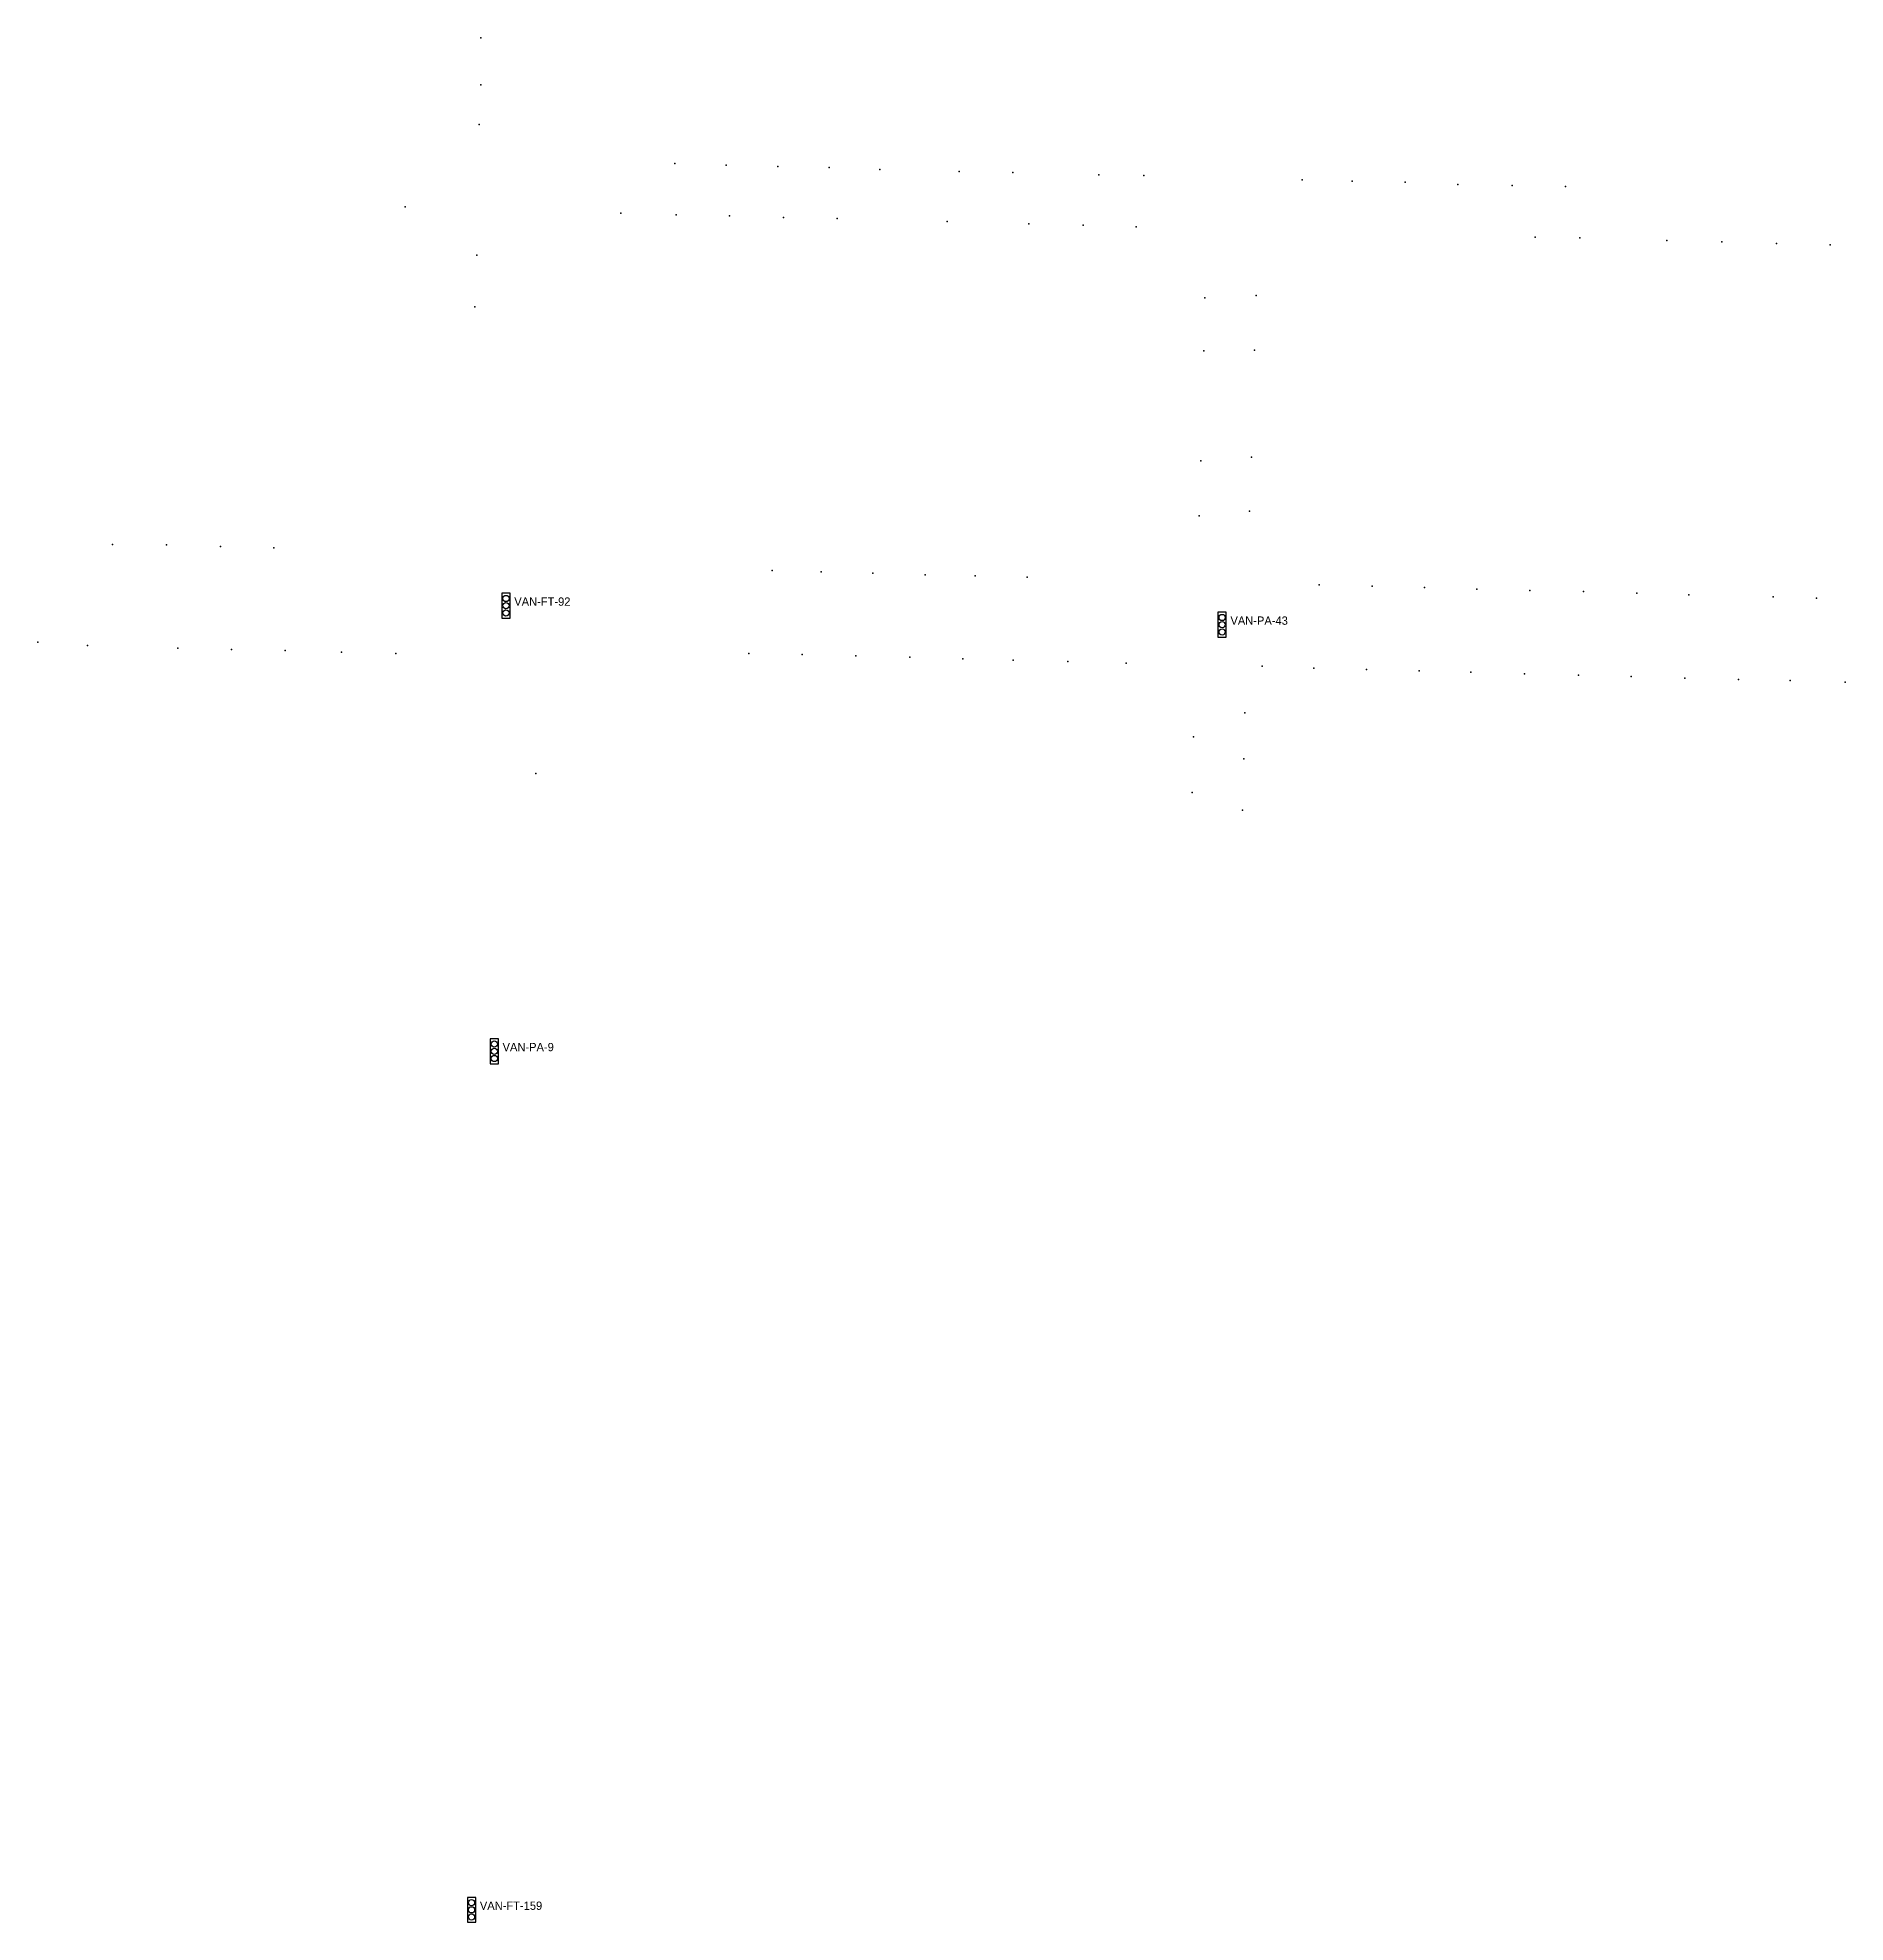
# Model space of a CAD drawing. Header units: inches. Extents: x 486474 to 494239, y 5455982 to 5460069.
# Drawn here: x 489282.6 to 489717.8, y 5456465.4 to 5456919.3 of the extents above; entities that cross this region are included whole.
import ezdxf

# ---------------------------------------------------------------- set-up
doc = ezdxf.new("R2010")
doc.units = ezdxf.units.IN
doc.header["$MEASUREMENT"] = 0
doc.layers.add('Parking Meters', color=10, linetype='Continuous')
doc.layers.add('Traffic Signals', color=10, linetype='Continuous')

msp = doc.modelspace()

# ---------------------------------------------------------------- texts
at = {"layer": 'Traffic Signals', "color": 1}
for s, p in [('VAN-FT-92', (489397.31, 5456782.49)), ('VAN-PA-43', (489569.73, 5456777.91)), ('VAN-PA-9', (489394.49, 5456675.18)), ('VAN-FT-159', (489389.02, 5456468.36))]:
    msp.add_text(s, height=2, dxfattribs=at).set_placement(p)

# ---------------------------------------------------------------- linework, layer by layer
at = {"layer": 'Parking Meters', "color": 7}
for p in [(489389.29, 5456919.32), (489389.29, 5456919.32), (489389.29, 5456907.97), (489389.29, 5456907.97), (489388.83, 5456898.42), (489435.99, 5456888.99), (489448.31, 5456888.64), (489448.31, 5456888.64), (489460.74, 5456888.33), (489460.74, 5456888.33), (489473.09, 5456888.04), (489473.09, 5456888.04), (489485.29, 5456887.59), (489485.29, 5456887.59), (489504.44, 5456887.09), (489517.32, 5456886.83), (489517.32, 5456886.83), (489538.06, 5456886.28), (489548.85, 5456886.11), (489548.85, 5456886.11), (489586.98, 5456885.07), (489599, 5456884.76), (489599, 5456884.76), (489611.79, 5456884.51), (489611.79, 5456884.51), (489624.51, 5456883.98), (489624.51, 5456883.98), (489637.58, 5456883.71), (489637.58, 5456883.71), (489650.37, 5456883.45), (489650.37, 5456883.45), (489371.02, 5456878.58), (489371.02, 5456878.58), (489422.97, 5456877.02), (489422.97, 5456877.02), (489436.31, 5456876.67), (489436.31, 5456876.67), (489449.13, 5456876.44), (489449.13, 5456876.44), (489462.15, 5456876.04), (489462.15, 5456876.04), (489475.01, 5456875.73), (489475.01, 5456875.73), (489501.56, 5456875.02), (489521.17, 5456874.5), (489521.17, 5456874.5), (489534.3, 5456874.18), (489534.3, 5456874.18), (489547.05, 5456873.8), (489547.05, 5456873.8), (489643.1, 5456871.27), (489643.1, 5456871.27), (489653.89, 5456871.08), (489674.77, 5456870.49), (489674.77, 5456870.49), (489688.02, 5456870.13), (489688.02, 5456870.13), (489701.21, 5456869.77), (489701.21, 5456869.77), (489714.15, 5456869.45), (489714.15, 5456869.45), (489388.27, 5456866.92), (489388.27, 5456866.92), (489563.58, 5456856.62), (489563.58, 5456856.62), (489575.94, 5456857.19), (489575.94, 5456857.19), (489387.84, 5456854.51), (489563.3, 5456843.92), (489563.3, 5456843.92), (489575.51, 5456844.04), (489575.51, 5456844.04), (489562.64, 5456817.4), (489562.64, 5456817.4), (489574.83, 5456818.31), (489574.83, 5456818.31), (489562.2, 5456804.12), (489562.2, 5456804.12), (489574.36, 5456805.29), (489574.36, 5456805.29), (489300.61, 5456797.26), (489300.61, 5456797.26), (489313.6, 5456797.15), (489313.6, 5456797.15), (489326.55, 5456796.76), (489326.55, 5456796.76), (489339.43, 5456796.44), (489339.43, 5456796.44), (489459.43, 5456790.96), (489459.43, 5456790.96), (489471.19, 5456790.69), (489471.19, 5456790.69), (489483.62, 5456790.36), (489483.62, 5456790.36), (489496.24, 5456789.95), (489496.24, 5456789.95), (489508.3, 5456789.67), (489508.3, 5456789.67), (489520.78, 5456789.35), (489520.78, 5456789.35), (489591.08, 5456787.54), (489591.08, 5456787.54), (489603.84, 5456787.17), (489603.84, 5456787.17), (489616.44, 5456786.85), (489616.44, 5456786.85), (489629.08, 5456786.47), (489629.08, 5456786.47), (489641.81, 5456786.15), (489641.81, 5456786.15), (489654.72, 5456785.88), (489654.72, 5456785.88), (489667.57, 5456785.53), (489667.57, 5456785.53), (489680.06, 5456785.09), (489680.06, 5456785.09), (489700.4, 5456784.63), (489710.87, 5456784.32), (489710.87, 5456784.32), (489282.57, 5456773.68), (489282.57, 5456773.68), (489294.52, 5456772.92), (489316.34, 5456772.3), (489316.34, 5456772.3), (489329.2, 5456771.93), (489329.2, 5456771.93), (489342.12, 5456771.68), (489342.12, 5456771.68), (489355.71, 5456771.3), (489355.71, 5456771.3), (489368.81, 5456770.95), (489453.76, 5456771), (489453.76, 5456771), (489466.6, 5456770.76), (489466.6, 5456770.76), (489479.55, 5456770.42), (489479.55, 5456770.42), (489492.55, 5456770.09), (489492.55, 5456770.09), (489505.29, 5456769.69), (489505.29, 5456769.69), (489517.4, 5456769.4), (489517.4, 5456769.4), (489530.59, 5456769.06), (489530.59, 5456769.06), (489544.65, 5456768.67), (489544.65, 5456768.67), (489577.34, 5456767.96), (489589.81, 5456767.43), (489589.81, 5456767.43), (489602.52, 5456767.11), (489602.52, 5456767.11), (489615.13, 5456766.8), (489615.13, 5456766.8), (489627.61, 5456766.46), (489627.61, 5456766.46), (489640.49, 5456766.08), (489640.49, 5456766.08), (489653.5, 5456765.78), (489653.5, 5456765.78), (489666.17, 5456765.43), (489666.17, 5456765.43), (489679.14, 5456765.07), (489679.14, 5456765.07), (489692.05, 5456764.74), (489692.05, 5456764.74), (489704.49, 5456764.46), (489704.49, 5456764.46), (489717.76, 5456764.08), (489717.76, 5456764.08), (489573.19, 5456756.7), (489560.84, 5456750.91), (489560.84, 5456750.91), (489572.93, 5456745.61), (489572.93, 5456745.61), (489402.47, 5456742.08), (489402.47, 5456742.08), (489560.5, 5456737.52), (489560.5, 5456737.52), (489572.61, 5456733.27), (489572.61, 5456733.27)]:
    msp.add_point(p, dxfattribs=at)
at = {"layer": 'Traffic Signals', "color": 1}
for points in [[(489394.31, 5456779.49), (489396.31, 5456779.49), (489396.31, 5456785.49), (489394.31, 5456785.49)], [(489566.73, 5456774.91), (489568.73, 5456774.91), (489568.73, 5456780.91), (489566.73, 5456780.91)], [(489391.49, 5456672.18), (489393.49, 5456672.18), (489393.49, 5456678.18), (489391.49, 5456678.18)], [(489386.02, 5456465.36), (489388.02, 5456465.36), (489388.02, 5456471.36), (489386.02, 5456471.36)]]:
    msp.add_lwpolyline(points, close=True, dxfattribs=at)
for centre in [(489395.31, 5456784.24), (489395.31, 5456782.49), (489395.31, 5456780.74), (489567.73, 5456779.66), (489567.73, 5456777.91), (489567.73, 5456776.16), (489392.49, 5456676.93), (489392.49, 5456675.18), (489392.49, 5456673.43), (489387.02, 5456470.11), (489387.02, 5456468.36), (489387.02, 5456466.61)]:
    msp.add_circle(centre, 0.75, dxfattribs=at)

msp.set_redraw_order([(e.dxf.handle, doc.entitydb.next_handle()) for e in msp.query("TEXT MTEXT ATTDEF DIMENSION ARC_DIMENSION")])  # texts and dimensions are drawn at this point

doc.saveas('drawing.dxf')
